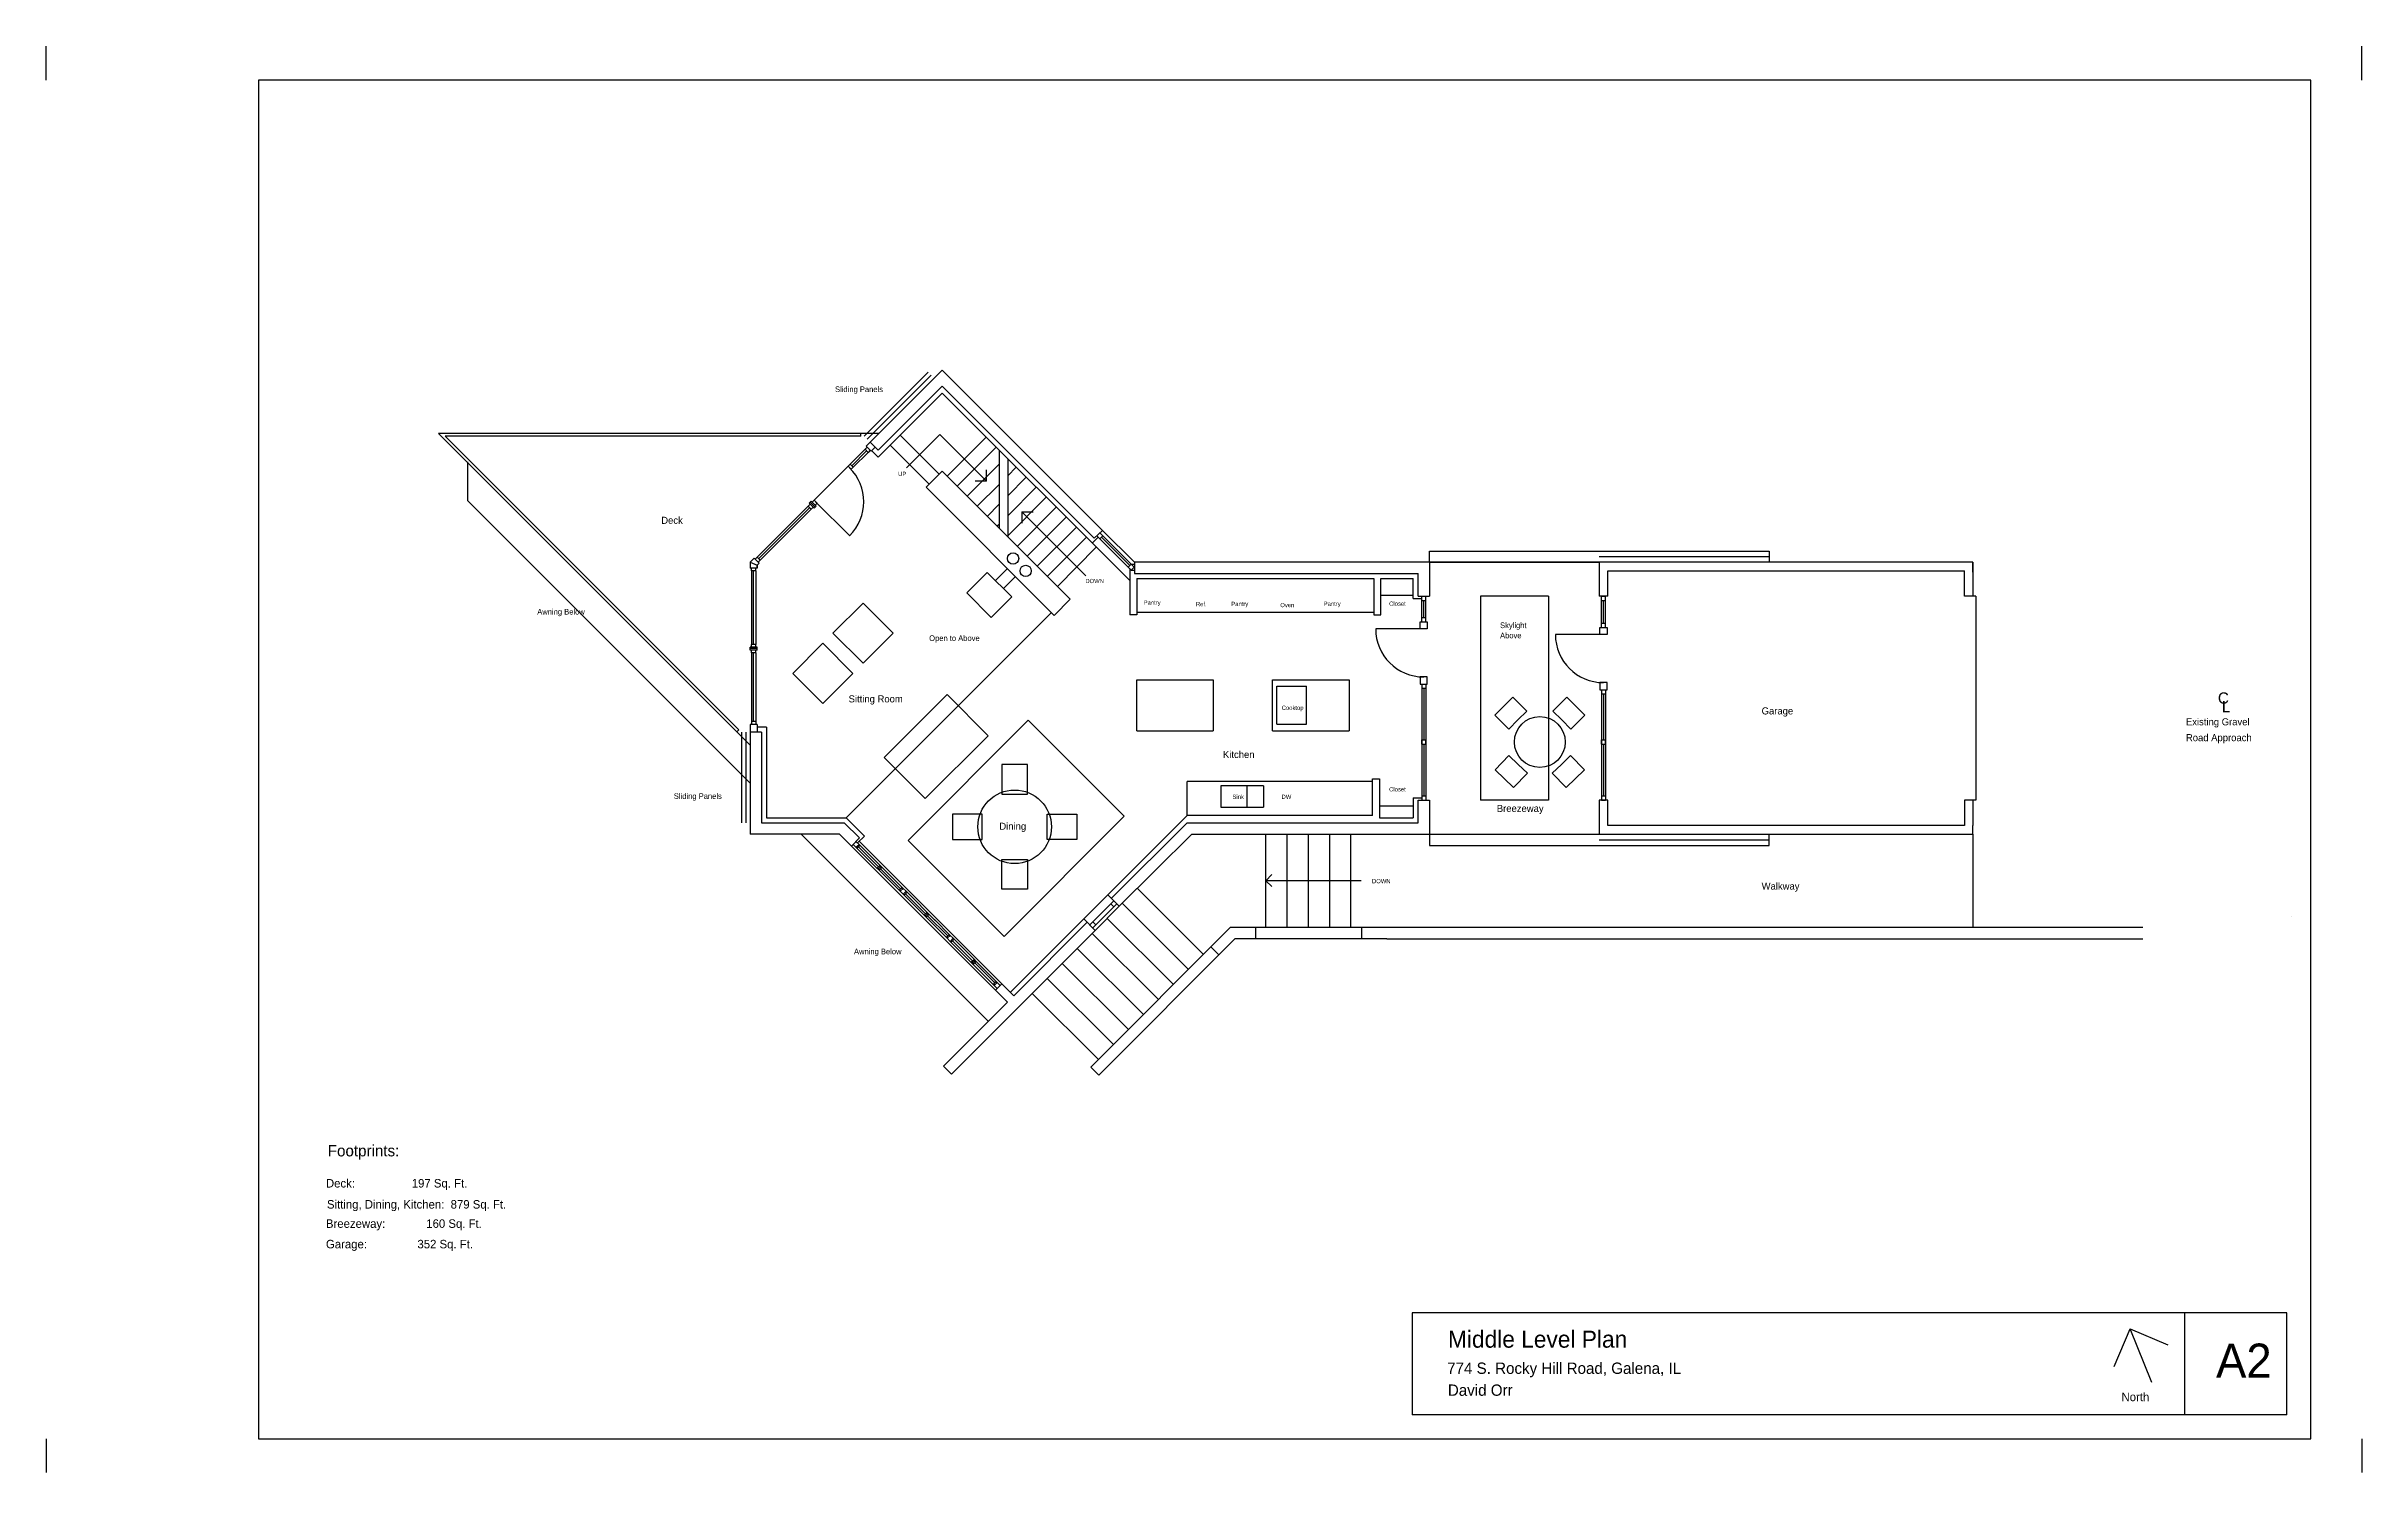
# Model space of a CAD drawing. Header units: inches. Extents: x -9330 to -4037, y -1744 to 4421.
# Drawn here: x -5673 to -4037, y -465 to 543 of the extents above; entities that cross this region are included whole.
import ezdxf

# ---------------------------------------------------------------- set-up
doc = ezdxf.new("R2010")
doc.units = ezdxf.units.IN
doc.header["$LTSCALE"] = 64
doc.header["$MEASUREMENT"] = 0
doc.linetypes.add('ACAD_ISO02W100', pattern=[15, 12, -3])
doc.layers.get('0').update_dxf_attribs({"color": 253})
for name, color, linetype in [('A-doors', 254, 'Continuous'), ('A-Elev-North', 7, 'Continuous'), ('A-Elev-South', 7, 'Continuous'), ('A-furniture', 33, 'Continuous'), ('A-glazing', 252, 'Continuous'), ('A-millwork', 252, 'Continuous'), ('A-soffit', 251, 'ACAD_ISO02W100'), ('A-stairs', 252, 'Continuous'), ('A-text', 254, 'Continuous'), ('A-walls', 7, 'Continuous'), ('border', 7, 'Continuous'), ('construction', 172, 'Continuous')]:
    doc.layers.add(name, color=color, linetype=linetype)

msp = doc.modelspace()

# ---------------------------------------------------------------- texts
at = {"layer": 'A-text', "color": 7}
for s, height, p in [('Sliding Panels', 4, (-5115.3, 298.3, 74.5)), ('Deck', 5, (-5238.1, 205.2, 0)), ('Pantry', 3, (-4897.2, 148)), ('Ref.', 3, (-4860.3, 147)), ('Pantry', 3, (-4835.3, 147.1)), ('Oven', 3, (-4800.7, 146.3)), ('Pantry', 3, (-4770, 147.2)), ('Closet', 3, (-4723.8, 147.3)), ('Skylight', 4, (-4645.4, 131.5)), ('Open to Above', 4, (-5048.8, 122.4)), ('Above', 4, (-4645.4, 124.3)), ('Sitting Room', 5, (-5105.7, 79)), ('Cooktop', 3, (-4799.7, 73.7)), ('Garage', 5, (-4460.6, 70.5)), ('Kitchen', 5, (-4841.2, 39.7)), ('Closet', 3, (-4723.8, 16.1)), ('Sliding Panels', 4, (-5229.2, 10.8, 0)), ('Sink', 3, (-4834.5, 10.8)), ('DW', 3, (-4799.8, 10.8)), ('Breezeway', 5, (-4647.7, 1.6)), ('Dining', 5, (-4999.2, -11, 0)), ('Walkway', 5, (-4460.6, -53.3)), ('Awning Below', 4, (-5101.9, -99, 0))]:
    msp.add_text(s, height=height, dxfattribs=at).set_placement(p)
at = {"layer": 'A-text'}
for s, p in [('UP', (-5070.7, 239, 0)), ('DOWN', (-4938.4, 163.3)), ('DOWN', (-4735.9, -48.8))]:
    msp.add_text(s, height=3, dxfattribs=at).set_placement(p)
at = {"layer": 'A-text', "color": 253}
for s, height, p in [('Awning Below', 4, (-5325.7, 141.1, 0)), ('C', 8, (-4138.2, 78.1)), ('Existing Gravel', 5, (-4160.8, 62.8)), ('L', 8, (-4135.4, 72.1)), ('Road Approach', 5, (-4160.8, 51.6))]:
    msp.add_text(s, height=height, dxfattribs=at).set_placement(p)
at = {"layer": 'construction', "color": 7}
for s, height, p in [('Footprints:', 8, (-5473.7, -241.8, -15993.3)), ('Middle Level Plan', 12, (-4682.2, -377, -15993.3)), ('A2', 24, (-4139.5, -398.1, -15993.3)), ('774 S. Rocky Hill Road, Galena, IL', 8, (-4682.8, -395.5, -15993.3)), ('David Orr', 8, (-4682.3, -411, -15993.3)), ('North', 6, (-4206.3, -414.8, -15993.3))]:
    msp.add_text(s, height=height, dxfattribs=at).set_placement(p)
at = {"layer": 'construction', "color": 254}
for s, p in [('Deck:                  197 Sq. Ft.', (-5475, -263.8, -15993.3)), ('Sitting, Dining, Kitchen:  879 Sq. Ft.', (-5474.3, -278.7, -15993.3)), ('Breezeway:             160 Sq. Ft.', (-5475, -292.3, -15993.3)), ('Garage:                352 Sq. Ft.', (-5475, -306.8, -15993.3))]:
    msp.add_text(s, height=6, dxfattribs=at).set_placement(p)

# ---------------------------------------------------------------- linework, layer by layer
for p, q in [((-4575.3, 178), (-4695.3, 178)), ((-4695.3, 178), (-4575.3, 178)), ((-4695.3, -14), (-4575.3, -14)), ((-4089.6, -352.4), (-4707.4, -352.4)), ((-4707.4, -352.4), (-4707.4, -424.4)), ((-4161.6, -424.4), (-4161.6, -352.4)), ((-4089.6, -424.4), (-4089.6, -352.4)), ((-4089.6, -424.4), (-4707.4, -424.4))]:
    msp.add_line(p, q)
at = {"layer": 'A-doors'}
for p, q in [((-5104.9, 196.8, 0), (-5129, 220.8, 0)), ((-4575.3, 182), (-4455.3, 182)), ((-4569.3, 154), (-4575.3, 154)), ((-4699.3, 131), (-4733.3, 131)), ((-4701.8, 131), (-4701.8, 136)), ((-4700.8, 139), (-4697.8, 139)), ((-4696.8, 131), (-4700.8, 131)), ((-4696.8, 136), (-4696.8, 131)), ((-4574.8, 127), (-4574.8, 132)), ((-4573.8, 135), (-4570.8, 135)), ((-4569.8, 132), (-4569.8, 127)), ((-4572.3, 127), (-4606.3, 127)), ((-4572.3, 127), (-4606.3, 127)), ((-4569.8, 127), (-4573.8, 127)), ((-4696.8, 97), (-4701.8, 97)), ((-4701.8, 97), (-4701.8, 92)), ((-4700.8, 89), (-4697.8, 89)), ((-4696.8, 92), (-4696.8, 97)), ((-4569.8, 93), (-4574.8, 93)), ((-4574.8, 93), (-4574.8, 88)), ((-4573.8, 85), (-4570.8, 85)), ((-4569.8, 88), (-4569.8, 93)), ((-4569.3, 10), (-4575.3, 10)), ((-4575.3, -18), (-4455.3, -18))]:
    msp.add_line(p, q, dxfattribs=at)
for centre, start, end in [((-5129, 220.8, 0), 315, 45), ((-4699.3, 131), 180, 270), ((-4572.3, 127), 180, 270)]:
    msp.add_arc(centre, 34, start, end, dxfattribs=at)
at = {"layer": 'A-Elev-North', "color": 7}
for p, q in [((-5067.2, -56.6, -1448.3), (-5069.3, -54.5, -1448.3)), ((-5065.1, -54.5, -5000.1), (-5067.2, -52.4, -5000.1)), ((-5036.1, -87.7, -4122.9), (-5034, -89.9, -4122.9)), ((-5034, -85.6, -4122.9), (-5031.9, -87.7, -4122.9))]:
    msp.add_line(p, q, dxfattribs=at)
at = {"layer": 'A-Elev-South', "color": 252}
for p, q in [((-4912.3, -63), (-4865.6, -109.7)), ((-4901.7, -52.4), (-4855, -99.1)), ((-4922.9, -73.6), (-4876.2, -120.3)), ((-4944.1, -94.8), (-4897.4, -141.5)), ((-4933.5, -84.2), (-4886.8, -130.9)), ((-4954.8, -105.4), (-4908, -152.1)), ((-4976, -126.6), (-4929.2, -173.4)), ((-4965.4, -116), (-4918.6, -162.8))]:
    msp.add_line(p, q, dxfattribs=at)
at = {"layer": 'A-Elev-South', "color": 253}
for p, q in [((-4836, -80), (-4934.5, -178.7)), ((-4191.3, -80), (-4836, -80)), ((-4832.7, -88), (-4928.8, -184.4)), ((-4725.3, -88), (-4832.7, -88)), ((-4934.5, -178.7), (-4928.8, -184.4))]:
    msp.add_line(p, q, dxfattribs=at)
at = {"layer": 'A-Elev-South', "color": 7}
msp.add_line((-5033, -183.7), (-4931.4, -82.1), dxfattribs=at)
at = {"layer": 'A-furniture', "elevation": 0}
for points in [[(-5095.5, 106.7), (-5074.3, 127.9), (-5095.5, 149.1), (-5116.8, 127.9), (-5095.5, 106.7)], [(-5102.7, 99.5), (-5123.9, 78.3), (-5145.1, 99.5), (-5123.9, 120.8), (-5102.7, 99.5)], [(-5080.5, 40), (-5036, 84.5), (-5007, 55.5), (-5051.5, 11), (-5080.5, 40)]]:
    msp.add_lwpolyline(points, dxfattribs=at)
at = {"layer": 'A-furniture'}
for points in [[(-4632.9, 66.6), (-4639.2, 60.2), (-4649.1, 70.1), (-4636.4, 82.8), (-4626.5, 72.9), (-4632.9, 66.6)], [(-4601.8, 66.6), (-4595.4, 60.2), (-4585.5, 70.1), (-4598.2, 82.8), (-4608.1, 72.9), (-4601.8, 66.6)], [(-4979.4, 14.1), (-4979.4, 35.1), (-4997.4, 35.1), (-4997.4, 14.1), (-4979.4, 14.1)], [(-4632.6, 35.2), (-4639.1, 41.4), (-4648.8, 31.4), (-4635.9, 18.9), (-4626.1, 28.9), (-4632.6, 35.2)], [(-4602, 35.2), (-4595.6, 41.4), (-4585.8, 31.4), (-4598.8, 18.9), (-4608.5, 28.9), (-4602, 35.2)], [(-5011.4, 0.1), (-5032.4, 0.1), (-5032.4, -17.9), (-5011.4, -17.9), (-5011.4, 0.1)], [(-4965.4, 0.1), (-4944.4, 0.1), (-4944.4, -17.9), (-4965.4, -17.9), (-4965.4, 0.1)], [(-4979.4, -31.9), (-4979.4, -52.9), (-4997.4, -52.9), (-4997.4, -31.9), (-4979.4, -31.9)]]:
    msp.add_lwpolyline(points, dxfattribs=at)
msp.add_lwpolyline([(-5063.7, -18.5), (-4995.8, -86.4), (-4910.9, -1.5), (-4978.8, 66.4)], close=True, dxfattribs=at)
for centre, radius in [((-4617.3, 51), 18), ((-4988.4, -8.9), 26)]:
    msp.add_circle(centre, radius, dxfattribs=at)
at = {"layer": 'A-glazing', "color": 7}
for p, q in [((-5104.6, 247.3, 74.5), (-5106, 245.9, 74.5)), ((-5103.9, 243.8, 74.5), (-5106, 245.9, 74.5)), ((-5102.5, 245.2, 74.5), (-5104.6, 247.3, 74.5)), ((-5093, 256.8, 91.8), (-5103.5, 246.3, 199)), ((-5092.6, 259.3, 0.6), (-5094.1, 257.9, 0.6)), ((-5091.9, 255.7, 0), (-5094.1, 257.9, 0)), ((-5090.5, 257.2, 0.6), (-5091.9, 255.7, 0.6)), ((-5102.5, 245.2, 0), (-5103.9, 243.8, 0)), ((-5132.9, 219, 190.6), (-5134.3, 217.6, 190.6)), ((-5132.2, 215.5, 95.3), (-5134.3, 217.6, 95.3)), ((-5130.8, 216.9, 190.6), (-5132.2, 215.5, 190.6)), ((-5130, 221.9, 0), (-5131.5, 220.5, 0)), ((-5127.9, 219.8, 0), (-5130, 221.9, 0)), ((-5127.9, 219.8, 0), (-5129.3, 218.3, 0)), ((-5112.2, -14, 0), (-5103.7, -22.5, 0)), ((-5108.9, -6, 0), (-5098.1, -16.8, 0)), ((-5107.4, -2.5, 0), (-5094.5, -15.4, 0)), ((-5099.4, -20.2, -1101.2), (-5094.5, -15.4, -1101.2)), ((-5103.7, -22.5, 0), (-5098.1, -16.8, 0)), ((-5069.3, -54.5, -5000.1), (-5067.2, -52.4, -5000.1)), ((-5067.2, -56.6, -5000.1), (-5065.1, -54.5, -5000.1)), ((-5034, -89.9, -3551.8), (-5031.9, -87.7, -3551.8)), ((-5002.9, -121, 0), (-5000.7, -118.9, 0)), ((-5002.9, -121, 0), (-5000.7, -123.1, 0)), ((-4993.4, -132.8, 0), (-5002, -124.3, 0)), ((-5001.9, -124.3, 0), (-4997.4, -119.8, 0)), ((-5000.7, -118.9, 0), (-4998.6, -121, -41.4)), ((-4988.9, -128.3, 0), (-4997.5, -119.8, 0))]:
    msp.add_line(p, q, dxfattribs=at)
at = {"layer": 'A-glazing'}
for p, q in [((-5104.6, 247.3, 111.7), (-5094.1, 257.9, 0.6)), ((-5102.5, 245.2, 111.7), (-5091.9, 255.7, 0.6)), ((-4928.2, 198.9), (-4903.9, 174.6)), ((-4928.2, 194.6), (-4926.1, 196.8)), ((-4926.4, 200.6), (-4903.8, 178)), ((-4927.1, 195.7), (-4907.1, 175.7)), ((-4908.2, 174.6), (-4906, 176.7)), ((-4906.1, 172.5), (-4903.8, 174.7)), ((-4906.1, 172.5), (-4903.8, 172.5)), ((-4906, 176.7), (-4903.8, 176.7)), ((-4699.3, 139), (-4699.3, 151)), ((-4572.3, 135), (-4572.3, 151)), ((-4699.3, 89), (-4699.3, 52.5)), ((-4572.3, 85), (-4572.3, 52.5)), ((-4699.3, 49.5), (-4699.3, 13)), ((-4572.3, 49.5), (-4572.3, 13)), ((-5001.9, -124.3, 0), (-5103.7, -22.5, -4478.5)), ((-5069.3, -54.5, -1448.3), (-5100.5, -23.4, -1682.5)), ((-5098.7, -23, -5234.3), (-5084.6, -37.2, -5234.3)), ((-5067.2, -52.4, -1003.3), (-5098.3, -21.3, -1659.5)), ((-4997.5, -119.8, 0), (-5098.2, -19.1, -4431.9)), ((-5083.1, -38.6, -2376.3), (-5069, -52.7, -2376.3)), ((-5036.1, -87.7, -4122.9), (-5067.2, -56.6, -128.5)), ((-5065.4, -56.3, -3680.3), (-5051.3, -70.4, -3680.3)), ((-5044.2, -75.4, -4425.4), (-5065.1, -54.5, -1118.1)), ((-4939.6, -74), (-4922.6, -57)), ((-4935.3, -78.2), (-4918.3, -61.2)), ((-4931.4, -82.1), (-4914.5, -65.1)), ((-4918.3, -65.5), (-4920.5, -63.3)), ((-5049.9, -71.8, -822.3), (-5035.7, -85.9, -822.3)), ((-5034, -85.6, -4122.9), (-5045.1, -74.5, -3628.9)), ((-4931.1, -78.2), (-4933.2, -76.1)), ((-5002.9, -121, 0), (-5034, -89.9, 0)), ((-5032.2, -89.5, -2232), (-5018.1, -103.6, -2232)), ((-5000.7, -118.9, 0), (-5031.9, -87.7, 0)), ((-5016.6, -105, 626), (-5002.5, -119.2, 626))]:
    msp.add_line(p, q, dxfattribs=at)
at = {"layer": 'A-glazing', "color": 253}
for p, q in [((-4930.3, 196.8), (-4906.1, 172.5)), ((-4933.2, -80.3), (-4916.2, -63.3))]:
    msp.add_line(p, q, dxfattribs=at)
at = {"layer": 'A-glazing', "color": 252}
for p, q in [((-4700.8, 139), (-4700.8, 151)), ((-4697.8, 139), (-4697.8, 151)), ((-4573.8, 135), (-4573.8, 151)), ((-4570.8, 135), (-4570.8, 151)), ((-4700.8, 89), (-4700.8, 13)), ((-4697.8, 89), (-4697.8, 13)), ((-4573.8, 85), (-4573.8, 13)), ((-4570.8, 85), (-4570.8, 13))]:
    msp.add_line(p, q, dxfattribs=at)
at = {"layer": 'A-glazing', "color": 254}
for p, q in [((-5100.5, -23.4, -1429), (-5098.3, -21.3, -1429)), ((-5099.4, -23.8, -8256.3), (-5098, -22.4, -8256.3)), ((-5085.3, -37.9, -5234.3), (-5083.8, -36.5, -5234.3)), ((-5084.6, -38.6, -5398.2), (-5083.1, -37.2, -5398.2)), ((-5083.8, -39.3, -5562.1), (-5082.4, -37.9, -5562.1)), ((-5069.7, -53.4, -2376.3), (-5068.3, -52, -2376.3)), ((-5066.2, -57, -6702.3), (-5064.7, -55.6, -6702.3)), ((-5052, -71.1, -3680.3), (-5050.6, -69.7, -3680.3)), ((-5051.3, -71.8, -3844.2), (-5049.9, -70.4, -3844.2)), ((-5050.6, -72.5, -4008.1), (-5049.2, -71.1, -4008.1)), ((-5036.4, -86.7, -822.3), (-5035, -85.2, -822.3)), ((-5036.1, -87.7, -4122.9), (-5034, -85.6, -4122.9)), ((-5034, -89.9, -4122.9), (-5031.9, -87.7, -4122.9)), ((-5032.9, -90.2, -5254), (-5031.5, -88.8, -5254)), ((-5018.8, -104.3, -2232), (-5017.3, -102.9, -2232)), ((-5018.1, -105, -2395.9), (-5016.6, -103.6, -2395.9)), ((-5017.3, -105.7, -2559.9), (-5015.9, -104.3, -2559.9)), ((-5003.2, -119.9, 626), (-5001.8, -118.5, 626))]:
    msp.add_line(p, q, dxfattribs=at)
at = {"layer": 'A-millwork'}
for p, q in [((-4993.4, 173.6), (-5001.9, 165.1)), ((-4987.8, 167.9), (-4996.2, 159.5)), ((-4706.8, 154.5), (-4729.6, 154.5)), ((-4734.6, 142.5), (-4902.1, 142.5)), ((-4902.1, 95), (-4848.1, 95)), ((-4902.1, 59), (-4902.1, 95)), ((-4848.1, 95), (-4848.1, 59)), ((-4806.1, 59), (-4806.1, 95)), ((-4806.1, 95), (-4752.1, 95)), ((-4803.1, 63.7), (-4803.1, 90.4)), ((-4803.1, 90.4), (-4782.1, 90.4)), ((-4782.1, 63.7), (-4782.1, 90.4)), ((-4752.1, 95), (-4752.1, 59)), ((-4902.1, 59), (-4848.1, 59)), ((-4806.1, 59), (-4752.1, 59)), ((-4803.1, 63.7), (-4782.1, 63.7)), ((-4735.6, 23), (-4866.6, 23)), ((-4866.6, -1), (-4866.6, 23)), ((-4812.6, 20), (-4842.6, 20)), ((-4842.6, 20), (-4842.6, 5)), ((-4824.1, 5), (-4824.1, 20)), ((-4812.6, 20), (-4812.6, 5)), ((-4842.6, 5), (-4812.6, 5)), ((-4730.6, 6), (-4706.8, 6))]:
    msp.add_line(p, q, dxfattribs=at)
at = {"layer": 'A-soffit', "color": 253}
for p, q in [((-4695.3, 186), (-4455.3, 186)), ((-4695.3, 178), (-4695.3, 186)), ((-4455.3, 186), (-4455.3, 178)), ((-4309.3, 154), (-4309.3, 10)), ((-4695.3, -14), (-4695.3, -22)), ((-4455.3, -22), (-4455.3, -14)), ((-4695.3, -22), (-4455.3, -22))]:
    msp.add_line(p, q, dxfattribs=at)
at = {"layer": 'A-soffit'}
for p, q in [((-4659.3, 154), (-4659.3, 10)), ((-4611.3, 154), (-4659.3, 154)), ((-4611.3, 154), (-4611.3, 10)), ((-4962.4, 142.6, 0), (-5107.4, -2.5, 0)), ((-4611.3, 10), (-4659.3, 10))]:
    msp.add_line(p, q, dxfattribs=at)
at = {"layer": 'A-stairs'}
for p, q in [((-5069.3, 267.8), (-5041.7, 240.2)), ((-5064.7, 244.8), (-5041.2, 268.3)), ((-5041.2, 268.3), (-5008.3, 235.4)), ((-5008.4, 266.4), (-5036, 238.8)), ((-5008.4, 266.4), (-5036, 238.8)), ((-5076.3, 260.7), (-5048.8, 233.2)), ((-5001.4, 259.3), (-5029, 231.8)), ((-5001.4, 259.3), (-5029, 231.8)), ((-4999.3, 247.3), (-5021.9, 224.7)), ((-4999.3, 247.3), (-5021.9, 224.7)), ((-4999.3, 257.3), (-4999.3, 202.1)), ((-4993.2, 251.2), (-4993.2, 196)), ((-5008.3, 235.4), (-5016.3, 235.4)), ((-4999.3, 233.1), (-5014.8, 217.6)), ((-5008.3, 235.4), (-5008.3, 243.4)), ((-4987.2, 245.2), (-4993.2, 239.2)), ((-4980.2, 238.1), (-4993.2, 225.1)), ((-4973.1, 231.1), (-4993.2, 210.9)), ((-4999.3, 219), (-5007.7, 210.5)), ((-4966, 224), (-4993.2, 196.8)), ((-4959, 216.9), (-4986.5, 189.3)), ((-4938.1, 168.5), (-4983.3, 213.7)), ((-4983.3, 213.7), (-4983.3, 205.7)), ((-4983.3, 213.7), (-4975.3, 213.7)), ((-4999.3, 204.8), (-5000.7, 203.5)), ((-4951.9, 209.8), (-4979.5, 182.3)), ((-4944.8, 202.8), (-4972.4, 175.2)), ((-4937.7, 195.7), (-4965.3, 168.1)), ((-4930.7, 188.6), (-4958.2, 161))]:
    msp.add_line(p, q, dxfattribs=at)
at = {"layer": 'A-text'}
for p, q in [((-4810.8, -47, 0), (-4806.6, -42.7, 0)), ((-4743.5, -47, 0), (-4810.8, -47, 0)), ((-4810.8, -47, 0), (-4806.6, -51.2, 0))]:
    msp.add_line(p, q, dxfattribs=at)
at = {"layer": 'A-walls'}
for p, q in [((-5094.7, 267.1, 3), (-5049.5, 312.4, 3)), ((-5039.6, 313.8), (-5090.5, 262.9)), ((-5039.6, 313.8), (-4926.4, 200.6)), ((-5092.6, 265, 3), (-5047.3, 310.2, 3)), ((-5039.6, 302.5), (-5084.8, 257.2)), ((-5039.6, 297.5), (-5084.8, 252.3)), ((-5039.6, 302.5), (-4932.1, 195)), ((-5039.6, 297.5), (-4907.1, 165.1)), ((-5093.4, 260, 0), (-5090.5, 262.9)), ((-5090.5, 262.9), (-5084.8, 257.2)), ((-5089.8, 256.5), (-5093.4, 260, 0)), ((-5089.8, 256.5, 0), (-5086.9, 259.3)), ((-5089.4, 256.9, 0), (-5084.8, 252.3, 0)), ((-5039.6, 242.4), (-5050.9, 231.1)), ((-4960.4, 140.5), (-5050.9, 231.1)), ((-5039.6, 242.4), (-4949.1, 151.9)), ((-5133.3, 216.5, 190.6), (-5169.3, 180.5, 95.3)), ((-5132.2, 221.2, 95.3), (-5133.6, 219.7, 95.3)), ((-5130.1, 216.2, 95.3), (-5133.6, 219.7, 95.3)), ((-5128.6, 217.6, 0), (-5132.2, 221.2, 0)), ((-5128.6, 217.6, 95.3), (-5130.1, 216.2, 95.3)), ((-4926.4, 200.6), (-4932.1, 195)), ((-5172.4, 180.9), (-5175.3, 178)), ((-5168.9, 177.4, 0), (-5172.4, 180.9)), ((-5170.3, 181.6, 0), (-5171.7, 180.2, 0)), ((-5168.2, 179.5, 0), (-5170.3, 181.6, 0)), ((-4929.3, 195.7), (-4933.5, 191.5)), ((-5175.3, 178), (-5175.3, 173.9)), ((-5170.3, 173.9, 0), (-5175.3, 173.9)), ((-5170.3, 173.9, 0), (-5175.3, 173.9)), ((-5174.3, 171.9, 0), (-5174.3, 173.9, 0)), ((-5174.3, 171.9, 0), (-5174.3, 173.9, 0)), ((-5171.3, 171.9, 0), (-5174.3, 171.9, 0)), ((-5171.3, 171.9, 0), (-5174.3, 171.9, 0)), ((-5172.8, 120, 190.6), (-5172.8, 171.9, 95.3)), ((-5171.3, 171.9, 0), (-5171.3, 173.9, 0)), ((-5171.3, 171.9, 0), (-5171.3, 173.9, 0)), ((-5168.9, 177.4, 0), (-5170.3, 175.9, 0)), ((-5170.3, 175.9, -95.3), (-5170.3, 173.9, 58.1)), ((-5170.3, 173.9, 0), (-5170.3, 175.9, 0)), ((-5168.2, 179.5, 0), (-5169.6, 178.1, 0)), ((-4907.1, 173.6), (-4907.1, 141)), ((-4695.3, 178), (-4903.8, 178)), ((-4903.8, 178), (-4903.8, 170)), ((-4903.8, 170), (-4729.6, 170)), ((-4902.1, 166.5), (-4902.1, 141)), ((-4902.1, 166.5), (-4734.6, 166.5)), ((-4734.6, 166.5), (-4734.6, 141)), ((-4729.6, 170), (-4703.3, 170)), ((-4729.6, 141), (-4729.6, 166.5)), ((-4729.6, 166.5), (-4706.8, 166.5)), ((-4706.8, 152.5), (-4706.8, 166.5)), ((-4703.3, 157), (-4703.3, 170)), ((-4695.3, 178), (-4695.3, 154)), ((-4575.3, 178), (-4575.3, 154)), ((-4311.3, 178), (-4575.3, 178)), ((-4569.3, 154), (-4569.3, 172)), ((-4569.3, 172), (-4317.3, 172)), ((-4317.3, 154), (-4317.3, 172)), ((-4311.3, 178), (-4311.3, 171)), ((-4311.3, 171), (-4311.3, 178)), ((-4311.3, 171), (-4311.3, 154)), ((-4949.1, 151.9), (-4960.4, 140.5)), ((-4706.8, 152.5), (-4700.8, 152.5)), ((-4703.3, 154), (-4703.3, 157)), ((-4703.3, 154), (-4695.3, 154)), ((-4700.8, 151), (-4700.8, 154)), ((-4700.8, 151), (-4697.8, 151)), ((-4697.8, 151), (-4697.8, 154)), ((-4573.8, 154), (-4570.8, 154)), ((-4573.8, 151), (-4573.8, 154)), ((-4573.8, 151), (-4570.8, 151)), ((-4570.8, 151), (-4570.8, 154)), ((-4309.3, 154), (-4317.3, 154)), ((-4902.1, 141), (-4907.1, 141)), ((-4734.6, 141), (-4729.6, 141)), ((-4701.8, 136), (-4696.8, 136)), ((-4700.8, 136), (-4700.8, 139)), ((-4697.8, 136), (-4697.8, 139)), ((-4574.8, 132), (-4569.8, 132)), ((-4573.8, 132), (-4573.8, 135)), ((-4570.8, 132), (-4570.8, 135)), ((-5175.3, 116, 95.3), (-5175.3, 118, 95.3)), ((-5170.3, 118, 95.3), (-5175.3, 118, 95.3)), ((-5170.3, 116, 95.3), (-5175.3, 116, 95.3)), ((-5174.3, 118, 190.6), (-5174.3, 120, 190.6)), ((-5171.3, 120, 95.3), (-5174.3, 120, 95.3)), ((-5174.3, 114, 190.6), (-5174.3, 116, 190.6)), ((-5171.3, 118, 190.6), (-5171.3, 120, 190.6)), ((-5171.3, 114, 190.6), (-5171.3, 116, 190.6)), ((-5170.3, 116, 95.3), (-5170.3, 118, 95.3)), ((-5171.3, 114, 95.3), (-5174.3, 114, 95.3)), ((-5172.8, 65.9, 95.3), (-5172.8, 114, 190.6)), ((-4701.8, 92), (-4696.8, 92)), ((-4700.8, 92), (-4700.8, 89)), ((-4697.8, 92), (-4697.8, 89)), ((-4574.8, 88), (-4569.8, 88)), ((-4573.8, 88), (-4573.8, 85)), ((-4570.8, 88), (-4570.8, 85)), ((-5171.3, 65.5, 0), (-5174.3, 65.5, 0)), ((-5174.3, 65.5, 0), (-5174.3, 63.5, 0)), ((-5171.3, 65.5, 0), (-5171.3, 63.5, 0)), ((-5183.2, 59.6), (-5184.6, 58.2)), ((-5181.3, 58, 3), (-5181.3, -6, 3)), ((-5178.3, 58, 3), (-5178.3, -6, 3)), ((-5170.3, 63.5, 0), (-5175.3, 63.5)), ((-5175.3, 63.5), (-5175.3, -14)), ((-5175.3, 63), (-5175.3, 58)), ((-5167.3, 58, 8678.9), (-5175.3, 58, 8678.9)), ((-5175.3, 58), (-5175.3, 58, 3)), ((-5170.3, 63.5, 8525.5), (-5170.3, 61.5, 8678.9)), ((-5170.3, 61.5, 8678.9), (-5170.3, 58, 8678.9)), ((-5163.8, 61.5, 8678.9), (-5170.3, 61.5, 8678.9)), ((-5167.3, 58, 8678.9), (-5167.3, -6)), ((-5163.8, 61.5, 8678.9), (-5163.8, -2.5)), ((-4700.8, 49.5), (-4700.8, 52.5)), ((-4700.8, 52.5), (-4697.8, 52.5)), ((-4700.8, 49.5), (-4697.8, 49.5)), ((-4697.8, 49.5), (-4697.8, 52.5)), ((-4573.8, 52.5), (-4570.8, 52.5)), ((-4573.8, 49.5), (-4573.8, 52.5)), ((-4573.8, 49.5), (-4570.8, 49.5)), ((-4570.8, 49.5), (-4570.8, 52.5)), ((-4735.6, -1), (-4735.6, 25)), ((-4735.6, 25), (-4730.6, 25)), ((-4730.6, 25), (-4730.6, -2.5)), ((-4706.8, 11.5), (-4706.8, -2.5)), ((-4706.8, 11.5), (-4700.8, 11.5)), ((-4703.3, -6), (-4703.3, 10)), ((-4703.3, 10), (-4695.3, 10)), ((-4700.8, 13), (-4697.8, 13)), ((-4700.8, 13), (-4700.8, 10)), ((-4697.8, 13), (-4697.8, 10)), ((-4695.3, 10), (-4695.3, -14)), ((-4575.3, 10), (-4575.3, -14)), ((-4573.8, 13), (-4573.8, 10)), ((-4573.8, 13), (-4570.8, 13)), ((-4573.8, 10), (-4570.8, 10)), ((-4570.8, 13), (-4570.8, 10)), ((-4569.3, -8), (-4569.3, 10)), ((-4317.3, 10), (-4317.3, -8)), ((-4309.3, 10), (-4317.3, 10)), ((-4311.3, 10), (-4311.3, -8)), ((-5112.2, -14), (-5175.3, -14)), ((-4922.6, -57), (-4866.6, -1)), ((-4920.1, -59.5), (-4866.6, -6)), ((-4863.3, -14), (-4914.5, -65.1)), ((-4735.6, -1), (-4866.6, -1)), ((-4866.6, -6), (-4703.3, -6)), ((-4863.3, -14), (-4695.3, -14)), ((-4730.6, -2.5), (-4706.8, -2.5)), ((-4575.3, -14), (-4311.3, -14)), ((-4317.3, -8), (-4569.3, -8)), ((-4311.3, -14), (-4311.3, -8)), ((-5102.6, -21.3, -1429), (-5100.5, -23.4, 4457.1)), ((-5100.5, -19.2, -1101.2), (-5098.3, -21.3, -1593)), ((-5100.1, -23.1, -6827.2), (-5099.4, -23.8, -6991.2)), ((-5098.7, -21.7, -6827.2), (-5098, -22.4, -6991.2)), ((-5085.3, -37.9, -3969.2), (-5084.6, -38.6, -4133.1)), ((-5084.6, -38.6, -4133.1), (-5083.8, -39.3, -4297)), ((-5083.8, -36.5, -3969.2), (-5083.1, -37.2, -4133.1)), ((-5083.1, -37.2, -4133.1), (-5082.4, -37.9, -4297)), ((-5069, -54.2, -947.3), (-5069.7, -53.4, -1111.2)), ((-5067.6, -52.7, -2212.4), (-5068.3, -52, -2376.3)), ((-5066.9, -56.3, -5273.2), (-5066.2, -57, -5437.2)), ((-5065.4, -54.9, -5273.2), (-5064.7, -55.6, -5437.2)), ((-4914.5, -65.1), (-4922.6, -57)), ((-5052, -71.1, -2415.2), (-5051.3, -71.8, -2579.1)), ((-5051.3, -71.8, -2579.1), (-5050.6, -72.5, -2743)), ((-5050.6, -69.7, -2415.2), (-5049.9, -70.4, -2579.1)), ((-5049.9, -70.4, -2579.1), (-5049.2, -71.1, -2743)), ((-4991.4, -125.8), (-4939.6, -74)), ((-4988.9, -128.3), (-4937.1, -76.4)), ((-4931.4, -82.1), (-4939.6, -74)), ((-4086, -72, 0), (-4086, -72, 0)), ((-5035.7, -87.4, 606.7), (-5036.4, -86.7, 442.8)), ((-5034.3, -85.9, -658.4), (-5035, -85.2, -822.3)), ((-5033.6, -89.5, -3825), (-5032.9, -90.2, -3988.9)), ((-5032.2, -88.1, -3825), (-5031.5, -88.8, -3988.9)), ((-5018.8, -104.3, -966.9), (-5018.1, -105, -1130.8)), ((-5018.1, -105, -1130.8), (-5017.3, -105.7, -1294.8)), ((-5017.3, -102.9, -966.9), (-5016.6, -103.6, -1130.8)), ((-5016.6, -103.6, -1130.8), (-5015.9, -104.3, -1294.8)), ((-5002.5, -120.6, 2055), (-5003.2, -119.9, 1891.1)), ((-5001.1, -119.2, 789.9), (-5001.8, -118.5, 626)), ((-5038.7, -178), (-4993.4, -132.8)), ((-5038.7, -178), (-5033, -183.7))]:
    msp.add_line(p, q, dxfattribs=at)
at = {"layer": 'A-walls', "color": 253}
for p, q in [((-5084.2, 269.1), (-5395.5, 269.1)), ((-5097.1, 267.1), (-5390.7, 267.1)), ((-5097.1, 267.1), (-5097.1, 269.1)), ((-5106, 245.9, 12.4), (-5130, 221.9, 0)), ((-5170.3, 181.6, 0), (-5134.3, 217.6, 95.3)), ((-5168.2, 179.5, 0), (-5132.2, 215.5, 95.3)), ((-5174.3, 171.9, 0), (-5174.3, 120, 95.3)), ((-5171.3, 171.9, 0), (-5171.3, 120, 95.3)), ((-5007.7, 170.9), (-5022.2, 156.4)), ((-4990.4, 153.6), (-5007.7, 170.9)), ((-5022.2, 156.4), (-5004.9, 139.1)), ((-4990.4, 153.6), (-5004.9, 139.1)), ((-5174.3, 114, 190.6), (-5174.3, 65.5, 95.3)), ((-5171.3, 114, 190.6), (-5171.3, 65.5, 95.3)), ((-4725.3, -88), (-4191.3, -88))]:
    msp.add_line(p, q, dxfattribs=at)
at = {"layer": 'A-walls', "color": 254}
for p, q in [((-5175.4, 49), (-5395.5, 269.1)), ((-5183.2, 59.6), (-5390.7, 267.1))]:
    msp.add_line(p, q, dxfattribs=at)
at = {"layer": 'A-walls', "color": 252}
for p, q in [((-5375.1, 248.9), (-5375.1, 221.8)), ((-5175.3, 22), (-5375.1, 221.8)), ((-5139.3, -14), (-5007, -146.3)), ((-4810.8, -80), (-4810.8, -14, 0)), ((-4795.8, -80), (-4795.8, -14, 0)), ((-4780.8, -80), (-4780.8, -14, 0)), ((-4765.8, -80), (-4765.8, -14, 0)), ((-4750.8, -80), (-4750.8, -14, 0)), ((-4818.3, -80), (-4818.3, -88)), ((-4743.3, -80), (-4743.3, -88)), ((-4849.7, -93.7), (-4844.1, -99.4))]:
    msp.add_line(p, q, dxfattribs=at)
at = {"layer": 'A-walls', "color": 7}
for p, q in [((-5167.3, -6, 0), (-5108.9, -6, 0)), ((-5163.8, -2.5, 0), (-5107.4, -2.5, 0))]:
    msp.add_line(p, q, dxfattribs=at)
at = {"layer": 'A-walls', "color": 251}
msp.add_line((-4311.3, -14), (-4311.3, -80), dxfattribs=at)
at = {"layer": 'A-walls'}
for centre in [(-4989.5, 180.7), (-4980.6, 171.9)]:
    msp.add_circle(centre, 4, dxfattribs=at)
at = {"layer": 'border'}
for p, q in [((-4211.4, -390.2), (-4200.2, -363.7)), ((-4211.4, -390.2), (-4200.2, -363.7)), ((-4184.9, -401.5), (-4200.2, -363.7)), ((-4200.2, -363.7), (-4173.7, -375)), ((-4184.9, -401.5), (-4200.2, -363.7)), ((-4200.2, -363.7), (-4173.7, -375))]:
    msp.add_line(p, q, dxfattribs=at)
msp.add_lwpolyline([(-5522.6, 518.7), (-5522.6, -441.3), (-4072.6, -441.3), (-4072.6, 518.7), (-5522.6, 518.7)], close=True, dxfattribs=at)
at = {"layer": 'construction'}
for p, q in [((-5672.6, 518.7), (-5672.6, 542.7)), ((-4036.6, 518.7), (-4036.6, 542.7)), ((-5132.9, 220.5, 95.3), (-5129.4, 216.9, 95.3)), ((-5175.3, 178), (-5170.3, 175.9, 0)), ((-5170.3, 117, 95.3), (-5175.3, 117, 95.3)), ((-5672.6, -441.3), (-5672.6, -465.3)), ((-4036.6, -441.3), (-4036.6, -465.3))]:
    msp.add_line(p, q, dxfattribs=at)
msp.add_circle((-5035, -88.8, -4122.9), 0.0332, dxfattribs=at)

msp.set_redraw_order([(e.dxf.handle, doc.entitydb.next_handle()) for e in msp.query("TEXT MTEXT ATTDEF DIMENSION ARC_DIMENSION")])  # texts and dimensions are drawn at this point

doc.saveas('drawing.dxf')
